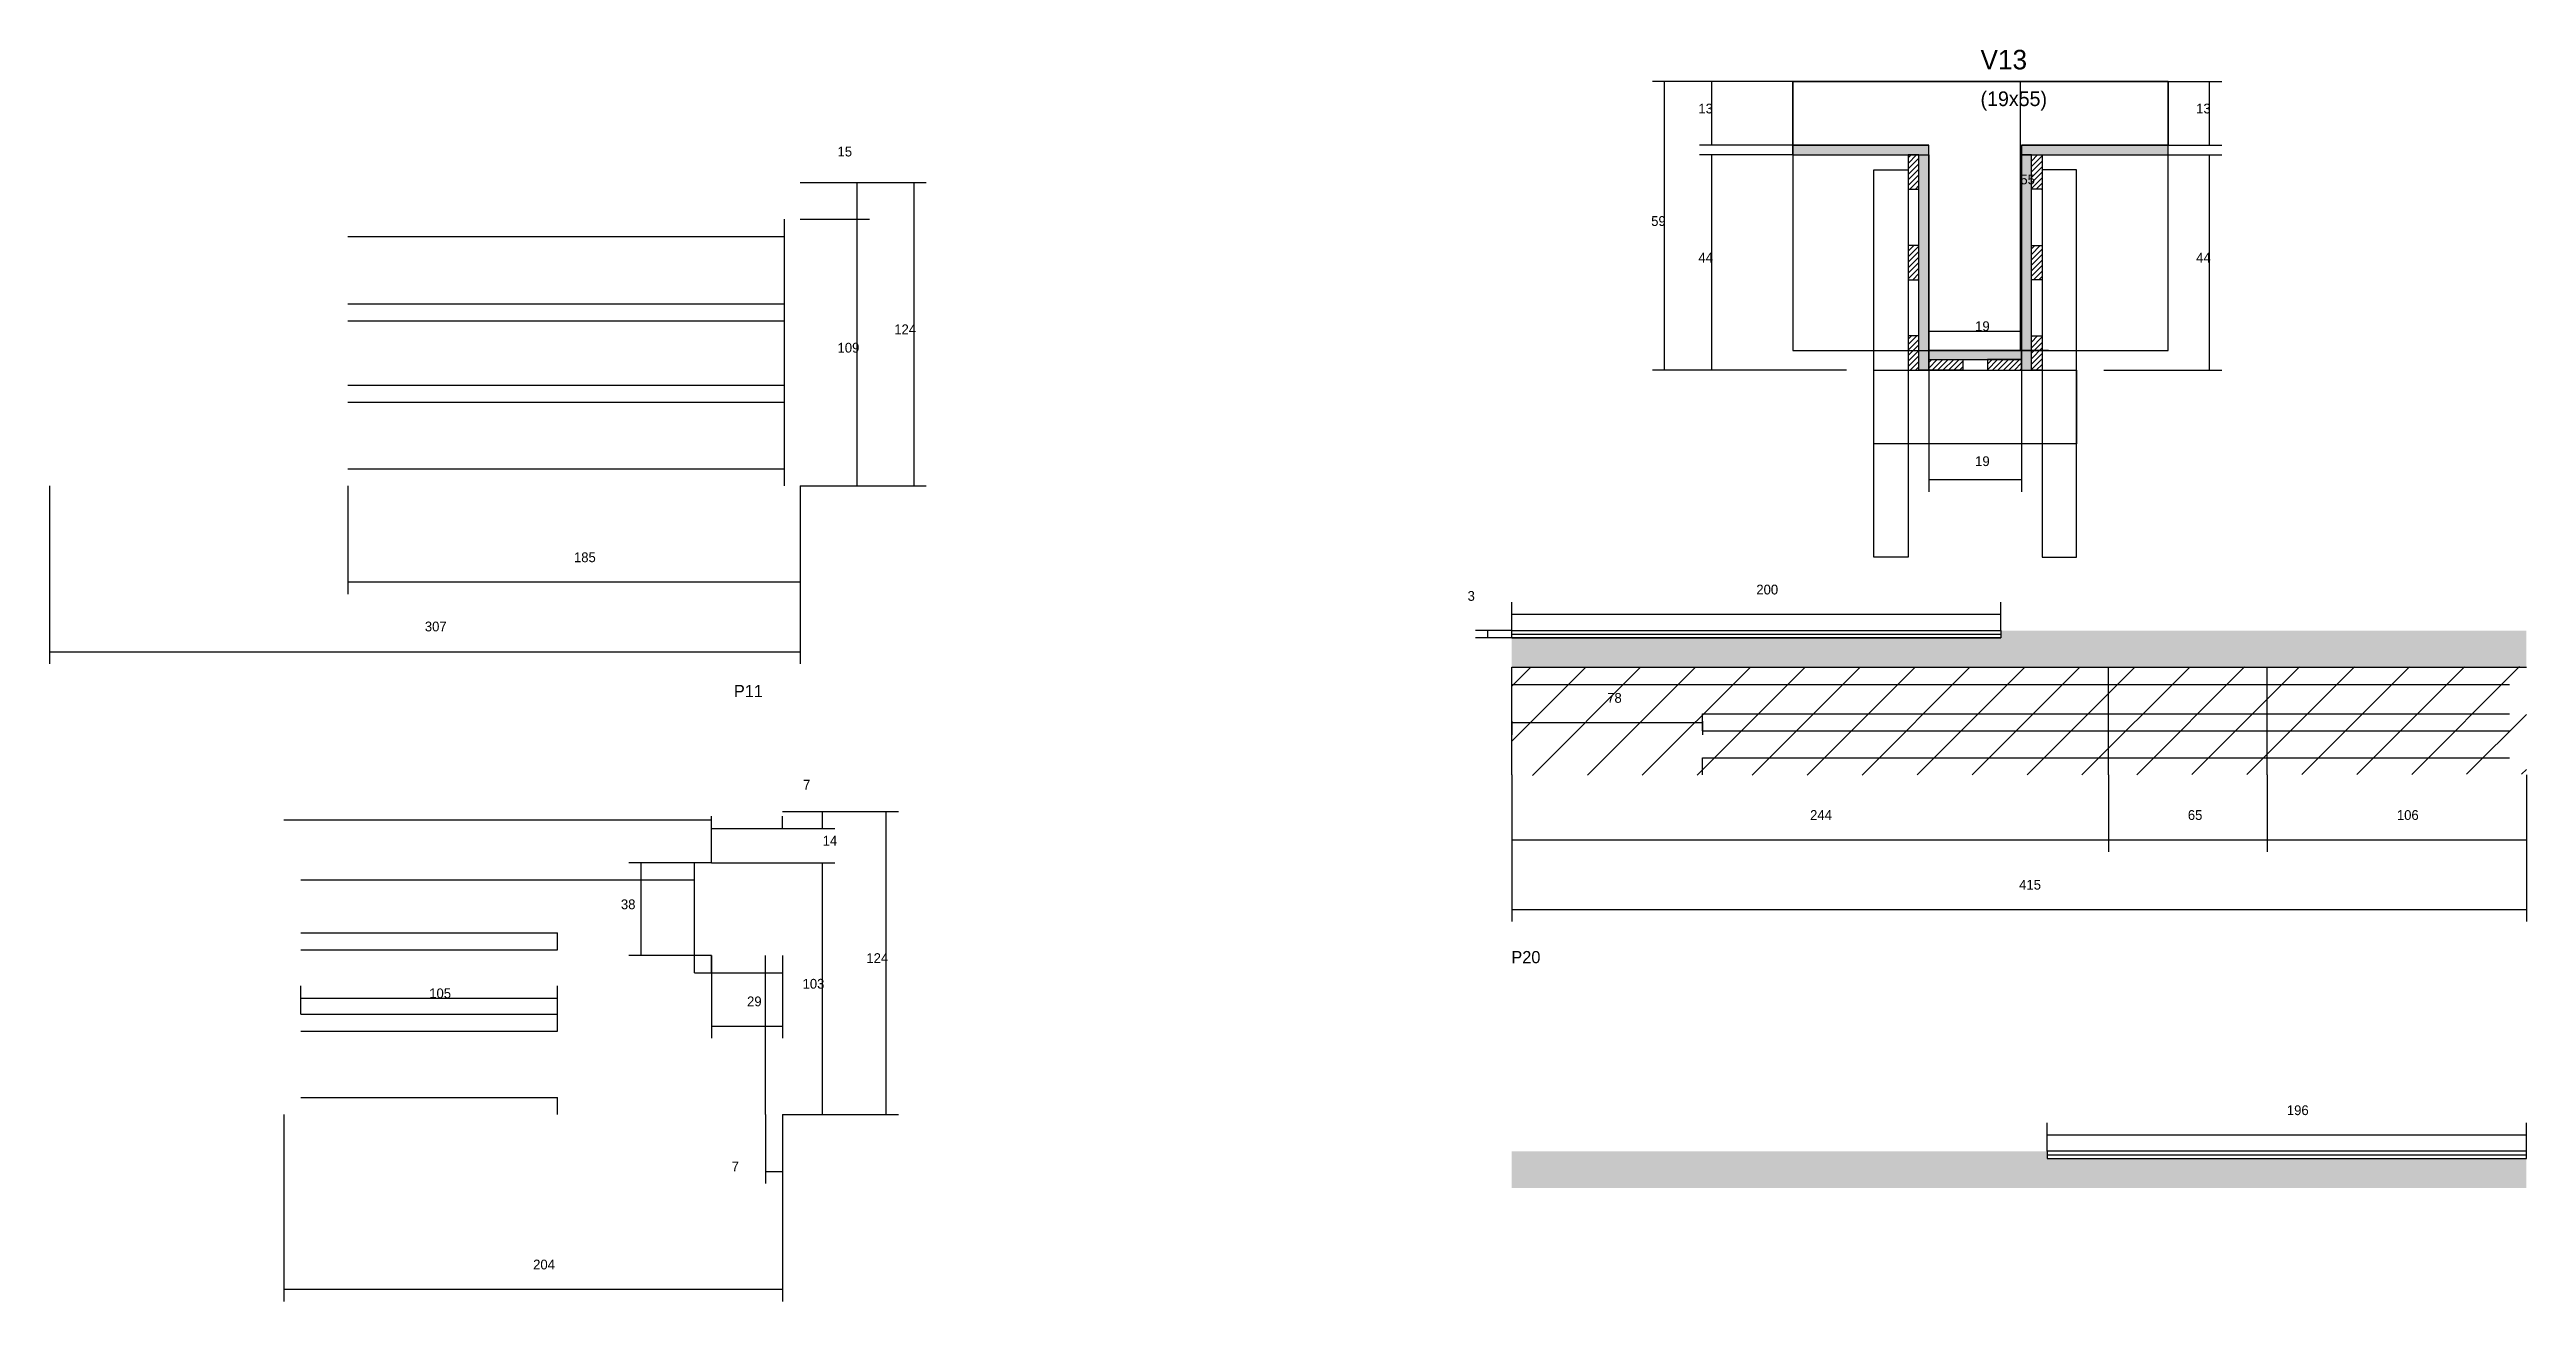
# Model space of a CAD drawing. Header units: metres. Extents: x -2848 to 21926, y -45195 to 1016.
# Drawn here: x 2410 to 3423, y -2699 to -2187 of the extents above; entities that cross this region are included whole.
import ezdxf

# ---------------------------------------------------------------- set-up
doc = ezdxf.new("R2010")
doc.units = ezdxf.units.M
for name, color, linetype in [('CONCRETO', 251, 'Continuous'), ('COTA', 4, 'Continuous'), ('Cota Seção (2x)', 4, 'Continuous'), ('Hachura', 253, 'Continuous'), ('Madeira', 126, 'Continuous'), ('NOMENCLATURA', 7, 'Continuous'), ('Painéis', 200, 'Continuous'), ('REAPROVEITAMENTO', 251, 'Continuous'), ('SARR_2.2x7', 40, 'Continuous'), ('SARR_3.5x7', 81, 'Continuous'), ('SARR_EDITAR', 141, 'Continuous'), ('Texto Seção', 7, 'Continuous')]:
    doc.layers.add(name, color=color, linetype=linetype)

msp = doc.modelspace()

# ---------------------------------------------------------------- texts
at = {"layer": 'COTA'}
for s, p in [('13', (3084.6, -2213)), ('13', (3288.2, -2213)), ('15', (2732.5, -2230.6)), ('59', (3065.3, -2259)), ('44', (3084.6, -2274)), ('44', (3288.2, -2274)), ('124', (2755.7, -2303.3)), ('109', (2732.5, -2310.8)), ('19', (3197.8, -2357.2)), ('185', (2624.7, -2396.5)), ('3', (2990.2, -2412.3)), ('200', (3108.3, -2409.7)), ('307', (2563.7, -2424.8)), ('78', (3047.3, -2454)), ('7', (2718.4, -2489.5)), ('244', (3130.3, -2501.9)), ('65', (3284.8, -2501.9)), ('106', (3370.3, -2501.9)), ('14', (2726.4, -2512.4)), ('415', (3215.8, -2530.4)), ('103', (2718.2, -2570.9)), ('196', (3325.3, -2622.6)), ('7', (2689.2, -2645.6)), ('204', (2608, -2685.7))]:
    msp.add_text(s, height=4, dxfattribs=at).set_placement(p)
at = {"layer": 'Cota Seção (2x)'}
for s, p in [('55', (3216.3, -2242)), ('19', (3197.8, -2302)), ('38', (2643.9, -2538.4)), ('124', (2744.3, -2560.4)), ('105', (2565.5, -2574.8)), ('29', (2695.5, -2578.1))]:
    msp.add_text(s, height=4, dxfattribs=at).set_placement(p)
at = {"layer": 'NOMENCLATURA'}
for s, p in [('P11', (2690.1, -2451.7)), ('P20', (3008.1, -2560.5))]:
    msp.add_text(s, height=5, dxfattribs=at).set_placement(p)
at = {"layer": 'Texto Seção'}
for s, height, p in [('V13', 8, (3200, -2195)), ('(19x55)', 6, (3200, -2210))]:
    msp.add_text(s, height=height, dxfattribs=at).set_placement(p)

# ---------------------------------------------------------------- hatches: boundary and pattern name
at = {"layer": 'COTA'}
h = msp.add_hatch(dxfattribs=at)
h.set_pattern_fill('AR-CONC', scale=0.03)
h.paths.add_polyline_path([(3208.3, -2427.5), (3008.3, -2427.5), (3008.3, -2427.5), (3008.3, -2439.5), (3008.3, -2439.5), (3423.3, -2439.5), (3423.3, -2439.5), (3423.3, -2424.5), (3423.3, -2424.5), (3208.3, -2424.5), (3208.3, -2424.5), (3208.3, -2427.5)])
h = msp.add_hatch(dxfattribs=at)
h.set_pattern_fill('AR-CONC', scale=0.03)
h.paths.add_polyline_path([(3227.3, -2640.4), (3423.3, -2640.4), (3423.3, -2640.4), (3423.3, -2652.4), (3423.3, -2652.4), (3008.3, -2652.4), (3008.3, -2652.4), (3008.3, -2637.4), (3008.3, -2637.4), (3227.3, -2637.4), (3227.3, -2637.4), (3227.3, -2640.4)])
at = {"layer": 'Hachura'}
h = msp.add_hatch(color=8, dxfattribs=at)
h.dxf.hatch_style = 1
h.paths.add_polyline_path([(3178.8, -2230), (3178.8, -2226), (3178.8, -2226), (3123.2, -2226), (3123.2, -2226), (3123.2, -2230), (3123.2, -2230), (3178.8, -2230)])
h = msp.add_hatch(color=8, dxfattribs=at)
h.dxf.hatch_style = 1
h.paths.add_polyline_path([(3276.8, -2230), (3276.8, -2226), (3276.8, -2226), (3216.8, -2226), (3216.8, -2226), (3216.8, -2230), (3216.8, -2230), (3276.8, -2230)])
h = msp.add_hatch(color=8, dxfattribs=at)
h.dxf.hatch_style = 1
h.paths.add_polyline_path([(3220.8, -2228), (3216.8, -2228), (3216.8, -2228), (3216.8, -2318), (3216.8, -2318), (3220.8, -2318), (3220.8, -2318), (3220.8, -2228)])
h = msp.add_hatch(dxfattribs=at)
h.set_pattern_fill('ANSI31', scale=0.5)
h.paths.add_polyline_path([(3170.4, -2244), (3174.8, -2244), (3174.8, -2244), (3174.8, -2230), (3174.8, -2230), (3170.4, -2230), (3170.4, -2230), (3170.4, -2244)])
h = msp.add_hatch(color=8, dxfattribs=at)
h.dxf.hatch_style = 1
h.paths.add_polyline_path([(3174.8, -2230), (3178.8, -2230), (3178.8, -2230), (3178.8, -2318), (3178.8, -2318), (3174.8, -2318), (3174.8, -2318), (3174.8, -2230)])
h = msp.add_hatch(dxfattribs=at)
h.set_pattern_fill('ANSI31', scale=0.5)
h.paths.add_polyline_path([(3225.2, -2244), (3220.8, -2244), (3220.8, -2244), (3220.8, -2230), (3220.8, -2230), (3225.2, -2230), (3225.2, -2230), (3225.2, -2244)])
h = msp.add_hatch(dxfattribs=at)
h.set_pattern_fill('ANSI31', scale=0.5)
h.paths.add_polyline_path([(3170.4, -2281), (3174.8, -2281), (3174.8, -2281), (3174.8, -2267), (3174.8, -2267), (3170.4, -2267), (3170.4, -2267), (3170.4, -2281)])
h = msp.add_hatch(dxfattribs=at)
h.set_pattern_fill('ANSI31', scale=0.5)
h.paths.add_polyline_path([(3225.2, -2281), (3220.8, -2281), (3220.8, -2281), (3220.8, -2267), (3220.8, -2267), (3225.2, -2267), (3225.2, -2267), (3225.2, -2281)])
h = msp.add_hatch(dxfattribs=at)
h.set_pattern_fill('ANSI31', scale=0.5)
h.paths.add_polyline_path([(3170.4, -2318), (3174.8, -2318), (3174.8, -2318), (3174.8, -2304), (3174.8, -2304), (3170.4, -2304), (3170.4, -2304), (3170.4, -2318)])
h = msp.add_hatch(dxfattribs=at)
h.set_pattern_fill('ANSI31', scale=0.5)
h.paths.add_polyline_path([(3225.2, -2318), (3220.8, -2318), (3220.8, -2318), (3220.8, -2304), (3220.8, -2304), (3225.2, -2304), (3225.2, -2304), (3225.2, -2318)])
h = msp.add_hatch(color=8, dxfattribs=at)
h.dxf.hatch_style = 1
h.paths.add_polyline_path([(3216.8, -2313.6), (3216.8, -2310), (3216.8, -2310), (3178.8, -2310), (3178.8, -2310), (3178.8, -2313.6), (3178.8, -2313.6), (3216.8, -2313.6)])
h = msp.add_hatch(dxfattribs=at)
h.set_pattern_fill('ANSI31', scale=0.5)
h.paths.add_polyline_path([(3178.8, -2318), (3178.8, -2313.6), (3178.8, -2313.6), (3192.8, -2313.6), (3192.8, -2313.6), (3192.8, -2318), (3192.8, -2318), (3178.8, -2318)])
h = msp.add_hatch(dxfattribs=at)
h.set_pattern_fill('ANSI31', scale=0.5)
h.paths.add_polyline_path([(3216.8, -2318), (3216.8, -2313.6), (3216.8, -2313.6), (3202.8, -2313.6), (3202.8, -2313.6), (3202.8, -2318), (3202.8, -2318), (3216.8, -2318)])
at = {"layer": 'REAPROVEITAMENTO'}
h = msp.add_hatch(dxfattribs=at)
h.set_pattern_fill('ANSI31', scale=5)
h.paths.add_polyline_path([(3423.3, -2483.2), (3423.3, -2439.2), (3423.3, -2439.2), (3008.3, -2439.7), (3008.3, -2439.7), (3008.3, -2483.7), (3008.3, -2483.7), (3423.3, -2483.2)])

# ---------------------------------------------------------------- linework, layer by layer
at = {"layer": 'CONCRETO'}
for points in [[(3123.2, -2226), (3123.2, -2200), (3276.8, -2200), (3276.8, -2226), (3216.8, -2226), (3216.8, -2310), (3178.8, -2310), (3178.8, -2226)], [(3123.2, -2310), (3276.8, -2310), (3276.8, -2200), (3123.2, -2200)]]:
    msp.add_lwpolyline(points, close=True, dxfattribs=at)
at = {"layer": 'COTA'}
for p, q in [((3123.2, -2200), (3065.8, -2200)), ((3070.8, -2318), (3070.8, -2200)), ((3123.2, -2200), (3085.1, -2200)), ((3090.1, -2226), (3090.1, -2200)), ((3276.8, -2200), (3298.7, -2200)), ((3293.7, -2226), (3293.7, -2200)), ((3123.2, -2226), (3085.1, -2226)), ((3276.8, -2226), (3298.7, -2226)), ((3123.2, -2230), (3085.1, -2230)), ((3090.1, -2318), (3090.1, -2230)), ((3276.8, -2230), (3298.7, -2230)), ((3293.7, -2318), (3293.7, -2230)), ((2717.2, -2241.3), (2745.6, -2241.3)), ((2717.2, -2241.3), (2768.8, -2241.3)), ((2740.6, -2256.3), (2740.6, -2241.3)), ((2763.8, -2365.3), (2763.8, -2241.3)), ((2717.2, -2256.3), (2745.6, -2256.3)), ((2717.2, -2256.3), (2745.6, -2256.3)), ((2740.6, -2365.3), (2740.6, -2256.3)), ((3145.2, -2318), (3065.8, -2318)), ((3145.2, -2318), (3085.1, -2318)), ((3178.8, -2318), (3178.8, -2367.7)), ((3216.8, -2318), (3216.8, -2367.7)), ((3250.4, -2318), (3298.7, -2318)), ((2410.2, -2365.3), (2410.2, -2438.1)), ((2532.2, -2365.3), (2532.2, -2409.6)), ((2717.2, -2365.3), (2717.2, -2409.6)), ((2717.2, -2365.3), (2717.2, -2438.1)), ((2717.2, -2365.3), (2745.6, -2365.3)), ((2717.2, -2365.3), (2768.8, -2365.3)), ((3178.8, -2362.7), (3216.8, -2362.7)), ((2532.2, -2404.6), (2717.2, -2404.6)), ((3008.3, -2424.5), (3008.3, -2412.8)), ((3008.3, -2417.8), (3208.3, -2417.8)), ((3208.3, -2424.5), (3208.3, -2412.8)), ((3008.3, -2424.5), (2993.5, -2424.5)), ((3008.3, -2427.5), (2993.5, -2427.5)), ((2998.5, -2427.5), (2998.5, -2424.5)), ((2410.2, -2433.1), (2717.2, -2433.1)), ((3008.3, -2461.5), (3008.3, -2467.1)), ((3086.3, -2461.5), (3086.3, -2467.1)), ((3008.3, -2462.1), (3086.3, -2462.1)), ((3008.3, -2483.5), (3008.3, -2515)), ((3008.3, -2483.5), (3008.3, -2543.5)), ((3252.3, -2483.5), (3252.3, -2515)), ((3252.3, -2483.5), (3252.3, -2515)), ((3317.3, -2483.5), (3317.3, -2515)), ((3317.3, -2483.5), (3317.3, -2515)), ((3423.3, -2483.5), (3423.3, -2515)), ((3423.3, -2483.5), (3423.3, -2543.5)), ((2681, -2519.4), (2681, -2500.4)), ((2710, -2498.4), (2731.4, -2498.4)), ((2710, -2505.4), (2710, -2500.4)), ((2726.4, -2505.4), (2726.4, -2498.4)), ((2681, -2505.4), (2710, -2505.4)), ((2710, -2505.4), (2731.4, -2505.4)), ((3008.3, -2510), (3252.3, -2510)), ((3252.3, -2510), (3317.3, -2510)), ((3317.3, -2510), (3423.3, -2510)), ((2681, -2519.4), (2731.4, -2519.4)), ((2726.4, -2622.4), (2726.4, -2519.4)), ((3008.3, -2538.5), (3423.3, -2538.5)), ((2506, -2622.4), (2506, -2698.8)), ((2703, -2622.4), (2703, -2650.6)), ((2710, -2622.4), (2710, -2698.8)), ((2710, -2622.4), (2731.4, -2622.4)), ((2710, -2622.4), (2710, -2650.6)), ((3227.3, -2637.4), (3227.3, -2625.7)), ((3227.3, -2630.7), (3423.3, -2630.7)), ((3423.3, -2637.4), (3423.3, -2625.7)), ((2703, -2645.6), (2710, -2645.6)), ((2506, -2693.8), (2710, -2693.8))]:
    msp.add_line(p, q, dxfattribs=at)
at = {"layer": 'Cota Seção (2x)'}
for p, q in [((3227.8, -2200), (3211.3, -2200)), ((3216.3, -2310), (3216.3, -2200)), ((3178.8, -2318), (3178.8, -2297)), ((3216.8, -2318), (3216.8, -2297)), ((3178.8, -2302), (3216.8, -2302)), ((3227.8, -2310), (3211.3, -2310)), ((2710, -2498.4), (2757.4, -2498.4)), ((2752.4, -2622.4), (2752.4, -2498.4)), ((2681, -2519.4), (2647.2, -2519.4)), ((2652.2, -2557.4), (2652.2, -2519.4)), ((2681, -2557.4), (2647.2, -2557.4)), ((2681, -2557.4), (2681, -2591.2)), ((2710, -2557.4), (2710, -2591.2)), ((2513, -2581.3), (2513, -2569.8)), ((2618, -2581.3), (2618, -2569.8)), ((2513, -2574.8), (2618, -2574.8)), ((2681, -2586.2), (2710, -2586.2)), ((2710, -2622.4), (2757.4, -2622.4))]:
    msp.add_line(p, q, dxfattribs=at)
at = {"layer": 'Madeira'}
for points in [[(3170.4, -2244), (3174.8, -2244), (3174.8, -2230), (3170.4, -2230)], [(3225.2, -2244), (3220.8, -2244), (3220.8, -2230), (3225.2, -2230)], [(3170.4, -2281), (3174.8, -2281), (3174.8, -2267), (3170.4, -2267)], [(3225.2, -2281), (3220.8, -2281), (3220.8, -2267), (3225.2, -2267)], [(3170.4, -2318), (3174.8, -2318), (3174.8, -2304), (3170.4, -2304)], [(3225.2, -2318), (3220.8, -2318), (3220.8, -2304), (3225.2, -2304)], [(3178.8, -2318), (3178.8, -2313.6), (3192.8, -2313.6), (3192.8, -2318)], [(3216.8, -2318), (3216.8, -2313.6), (3202.8, -2313.6), (3202.8, -2318)]]:
    msp.add_lwpolyline(points, close=True, dxfattribs=at)
at = {"layer": 'Painéis'}
for p, q in [((3123.2, -2226), (3178.8, -2226)), ((3123.2, -2230), (3123.2, -2226)), ((3178.8, -2230), (3178.8, -2226)), ((3216.8, -2226), (3276.8, -2226)), ((3216.8, -2230), (3216.8, -2226)), ((3276.8, -2230), (3276.8, -2226)), ((3178.8, -2318), (3178.8, -2230)), ((3216.8, -2318), (3216.8, -2230)), ((3178.8, -2310), (3216.8, -2310)), ((3178.8, -2313.6), (3178.8, -2310)), ((3216.8, -2313.6), (3216.8, -2310)), ((3008.3, -2424.5), (3208.3, -2424.5)), ((3008.3, -2427.5), (3208.3, -2427.5)), ((3008.3, -2439.5), (3423.3, -2439.5)), ((3008.3, -2483.5), (3008.3, -2439.5)), ((3252.3, -2483.5), (3252.3, -2439.5)), ((3317.3, -2483.5), (3317.3, -2439.5))]:
    msp.add_line(p, q, dxfattribs=at)
for points in [[(3178.8, -2230), (3178.8, -2226), (3123.2, -2226), (3123.2, -2230)], [(3276.8, -2230), (3276.8, -2226), (3216.8, -2226), (3216.8, -2230)], [(3174.8, -2230), (3178.8, -2230), (3178.8, -2318), (3174.8, -2318)], [(3220.8, -2230), (3216.8, -2230), (3216.8, -2318), (3220.8, -2318)], [(3216.8, -2313.6), (3216.8, -2310), (3178.8, -2310), (3178.8, -2313.6)], [(3008.3, -2424.5), (3208.3, -2424.5), (3208.3, -2427.5), (3008.3, -2427.5)], [(3423.3, -2637.4), (3227.3, -2637.4), (3227.3, -2640.4), (3423.3, -2640.4)]]:
    msp.add_lwpolyline(points, close=True, dxfattribs=at)
at = {"layer": 'SARR_2.2x7'}
for p, q in [((2710.8, -2365.3), (2710.8, -2256.3)), ((2532.2, -2263.3), (2710.8, -2263.3)), ((2532.2, -2290.8), (2710.8, -2290.8)), ((2532.2, -2297.8), (2710.8, -2297.8)), ((2532.2, -2324.1), (2710.8, -2324.1)), ((2532.2, -2331.1), (2710.8, -2331.1)), ((2532.2, -2358.3), (2710.8, -2358.3)), ((3008.3, -2446.5), (3252.3, -2446.5)), ((3252.3, -2446.5), (3317.3, -2446.5)), ((3317.3, -2446.5), (3416.3, -2446.5)), ((3086.3, -2458.5), (3252.3, -2458.5)), ((3086.3, -2465.5), (3086.3, -2458.5)), ((3252.3, -2458.5), (3317.3, -2458.5)), ((3317.3, -2458.5), (3416.3, -2458.5)), ((3086.3, -2465.5), (3252.3, -2465.5)), ((3252.3, -2465.5), (3317.3, -2465.5)), ((3317.3, -2465.5), (3416.3, -2465.5)), ((3086.3, -2476.5), (3252.3, -2476.5)), ((3086.3, -2483.5), (3086.3, -2476.5)), ((3252.3, -2476.5), (3317.3, -2476.5)), ((3317.3, -2476.5), (3416.3, -2476.5)), ((2506, -2501.9), (2681, -2501.9)), ((2674, -2564.4), (2674, -2519.4)), ((2513, -2526.4), (2674, -2526.4)), ((2513, -2548), (2618, -2548)), ((2618, -2555), (2618, -2548)), ((2513, -2555), (2618, -2555)), ((2681, -2564.4), (2681, -2557.4)), ((2703, -2622.4), (2703, -2557.4)), ((2674, -2564.4), (2681, -2564.4)), ((2681, -2564.4), (2710, -2564.4)), ((2513, -2581.3), (2618, -2581.3)), ((2618, -2588.3), (2618, -2581.3)), ((2513, -2588.3), (2618, -2588.3)), ((2513, -2615.4), (2618, -2615.4)), ((2618, -2622.4), (2618, -2615.4))]:
    msp.add_line(p, q, dxfattribs=at)
at = {"layer": 'SARR_3.5x7'}
for points in [[(3156.4, -2236), (3170.4, -2236), (3170.4, -2394.5), (3156.4, -2394.5)], [(3239.2, -2236), (3225.2, -2236), (3225.2, -2394.5), (3239.2, -2394.5)], [(3156.4, -2318), (3239.2, -2318), (3239.2, -2348.1), (3156.4, -2348.1)]]:
    msp.add_lwpolyline(points, close=True, dxfattribs=at)
at = {"layer": 'SARR_EDITAR'}
for p, q in [((3008.3, -2426), (3208.3, -2426)), ((3227.3, -2638.9), (3423.3, -2638.9))]:
    msp.add_line(p, q, dxfattribs=at)

msp.set_redraw_order([(e.dxf.handle, doc.entitydb.next_handle()) for e in msp.query("TEXT MTEXT ATTDEF DIMENSION ARC_DIMENSION")])  # texts and dimensions are drawn at this point

doc.saveas('drawing.dxf')
